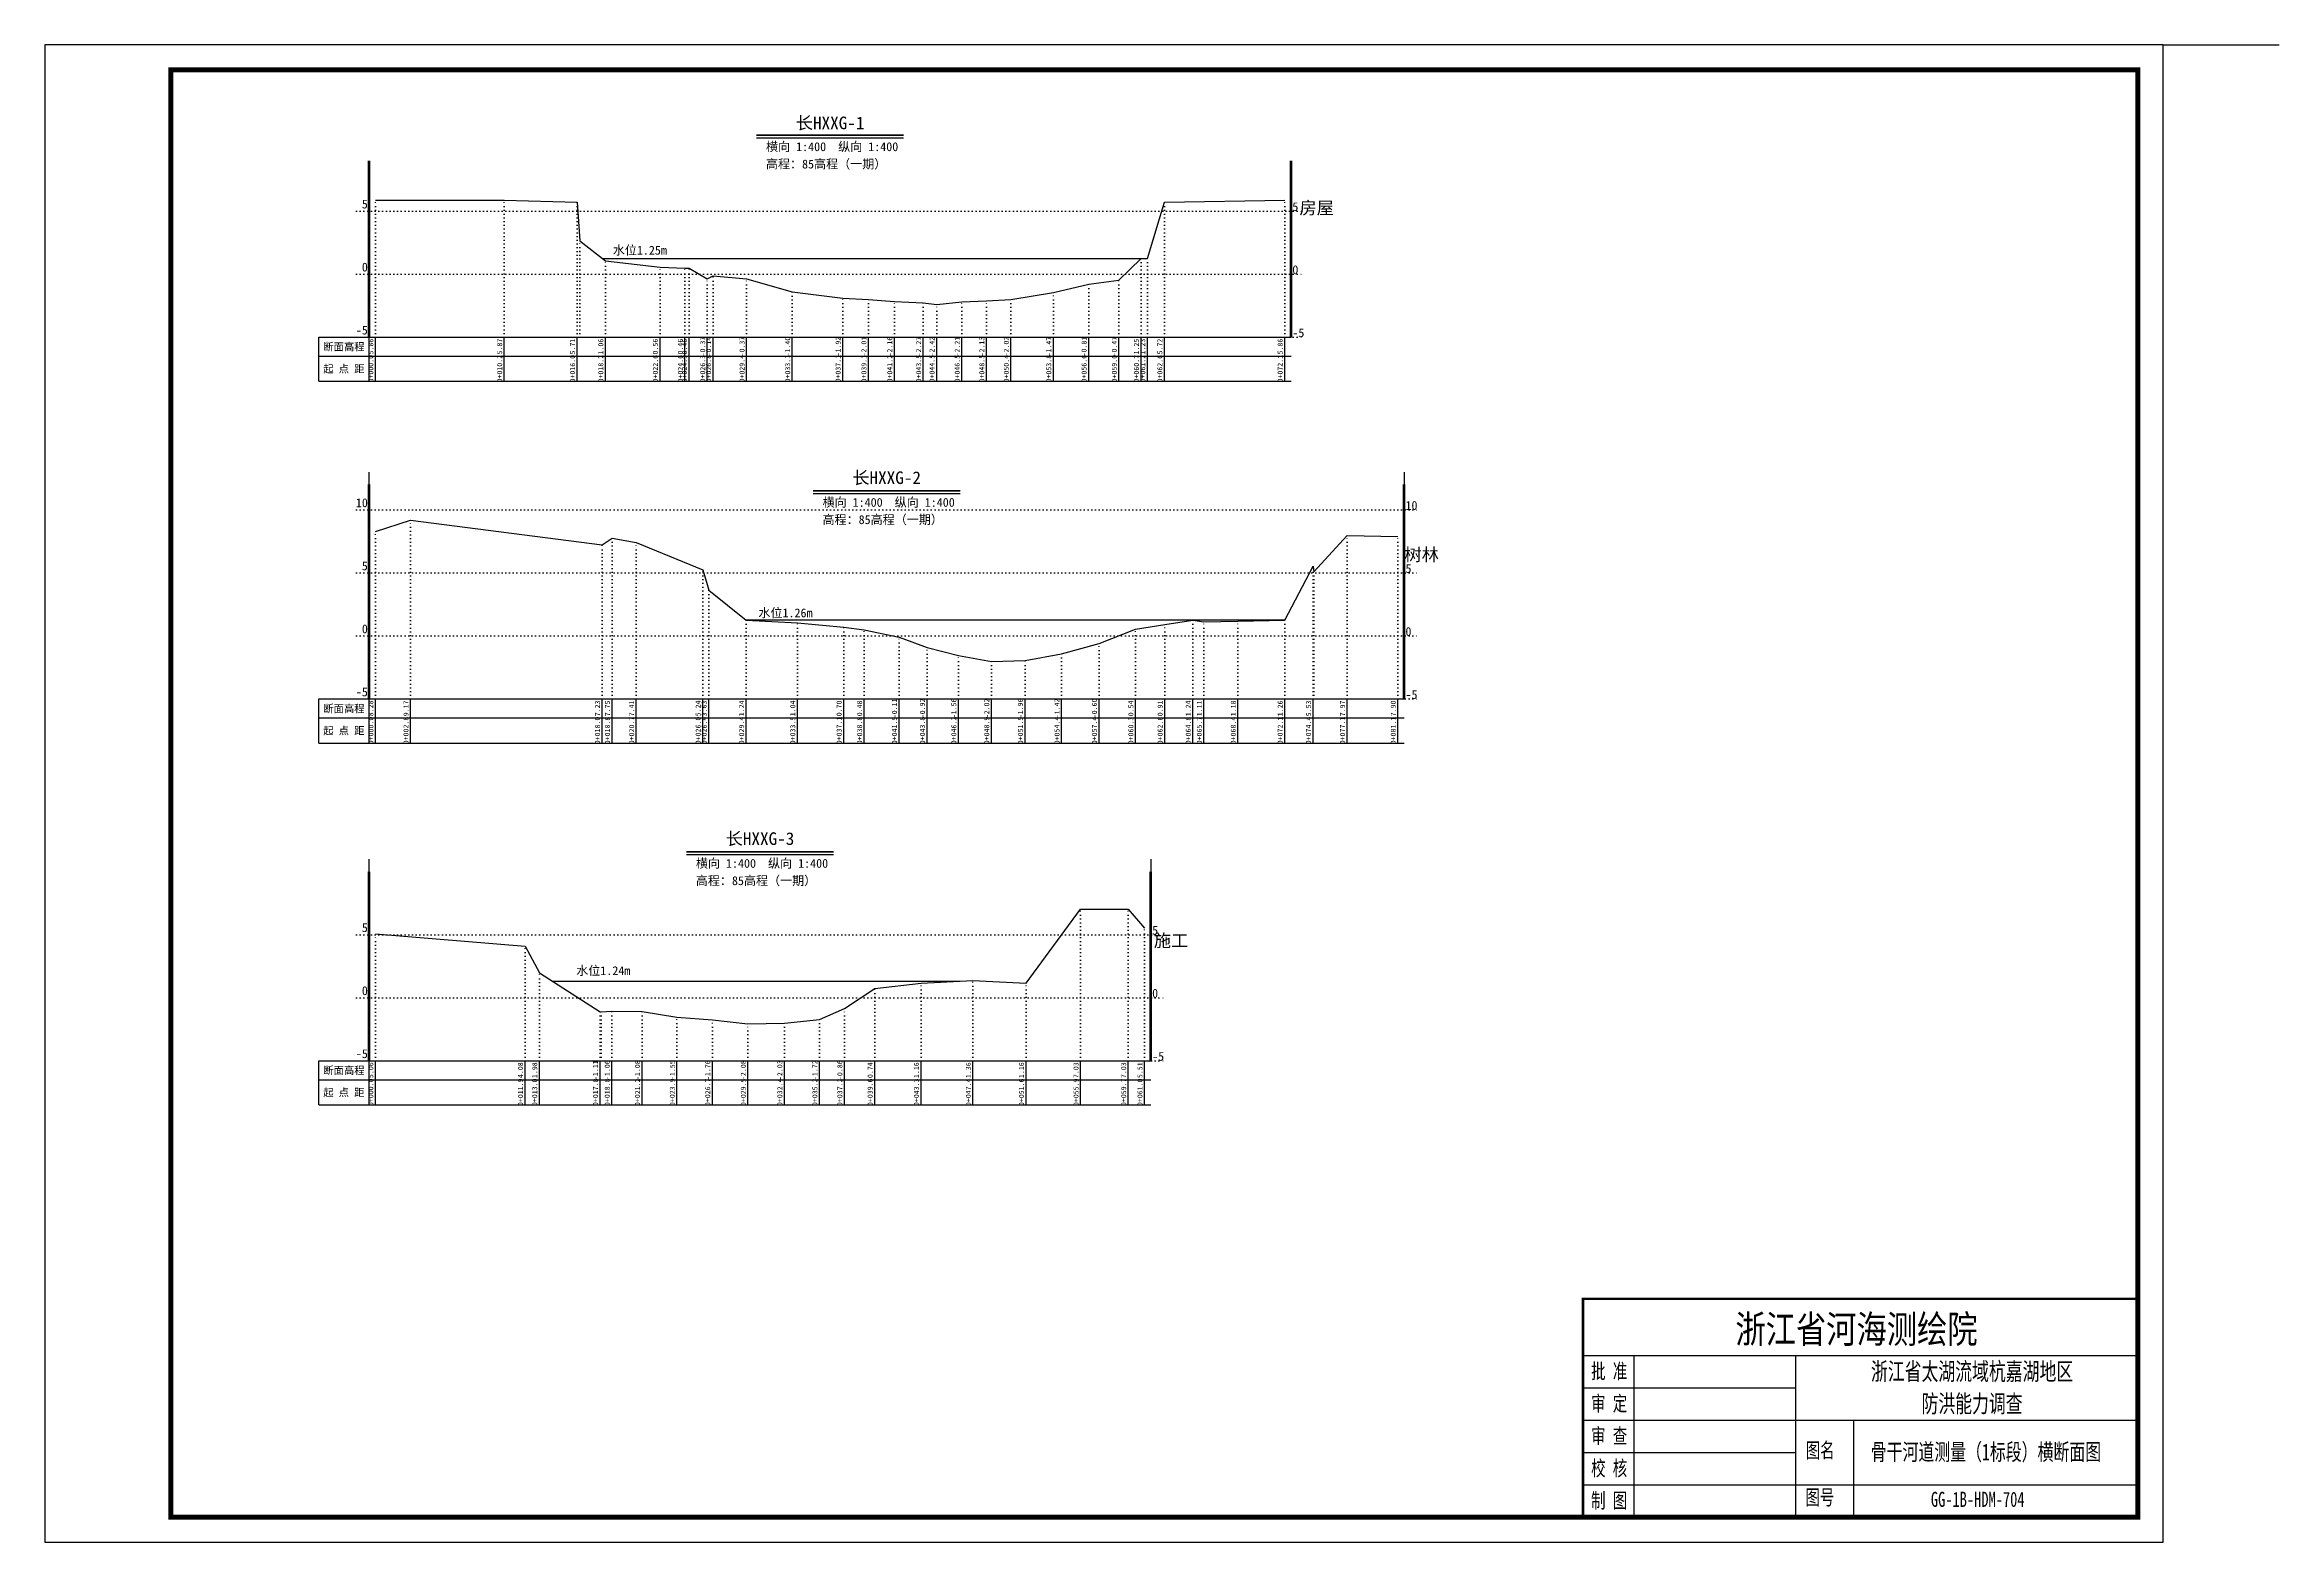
# Model space of a CAD drawing. Header units: millimetres. Extents: x 518104 to 520297, y 3371901 to 3372198.
# Drawn here: x 518104.4 to 518547.4, y 3371900.9 to 3372197.9 of the extents above; entities that cross this region are included whole.
import ezdxf
from ezdxf.enums import TextEntityAlignment as Align

# ---------------------------------------------------------------- set-up
doc = ezdxf.new("R2010")
doc.units = ezdxf.units.MM
doc.header["$LTSCALE"] = 0.4
doc.header["$MEASUREMENT"] = 0
doc.linetypes.add('X4', pattern=[1.6, 0, -1.6])
for name, color, linetype in [('DMX', 1, 'Continuous'), ('TEXT', 7, 'Continuous'), ('zdm1', 5, 'Continuous'), ('ZDMT5', 3, 'Continuous'), ('ZJ', 7, 'Continuous'), ('图框', 7, 'Continuous'), ('断面名称', 5, 'Continuous'), ('比例尺', 3, 'Continuous'), ('水位', 4, 'Continuous')]:
    doc.layers.add(name, color=color, linetype=linetype)
doc.styles.add('HDM', font='仿宋_GB2312.ttf')
doc.styles.add('tk2', font='SimSun.ttf', dxfattribs={"width": 0.8})

msp = doc.modelspace()

# ---------------------------------------------------------------- linework, layer by layer
at = {"linetype": 'Continuous'}
msp.add_lwpolyline([(518524.36, 3372197.87), (518547.42, 3372197.87)], dxfattribs=at)
at = {"lineweight": 100, "const_width": 0.5}
msp.add_lwpolyline([(518519.36, 3371949.15), (518409.36, 3371949.15), (518409.36, 3371905.87), (518519.36, 3371905.87), (518519.36, 3371949.15)], dxfattribs=at)
at = {"layer": 'DMX', "linetype": 'Continuous', "flags": 128}
for points in [[(518169.93, 3372167.02), (518195.48, 3372167.05), (518209.93, 3372166.65), (518210.43, 3372159), (518210.43, 3372159), (518215.53, 3372155.02), (518226.36, 3372153.77), (518231.31, 3372153.52), (518232.13, 3372153.52), (518235.73, 3372151.45), (518236.91, 3372152.02), (518243.53, 3372151.45), (518243.53, 3372151.45), (518252.58, 3372148.87), (518262.58, 3372147.57), (518267.71, 3372147.35), (518272.83, 3372146.97), (518278.56, 3372146.7), (518281.21, 3372146.32), (518286.21, 3372146.85), (518291.08, 3372147.05), (518295.93, 3372147.32), (518304.36, 3372148.7), (518311.36, 3372150.35), (518317.36, 3372151.2), (518321.73, 3372155.5), (518322.98, 3372155.45), (518326.38, 3372166.67), (518350.23, 3372167.02)], [(518169.93, 3372101.32), (518169.93, 3372101.32), (518176.91, 3372103.55), (518214.88, 3372098.7), (518216.86, 3372100), (518221.66, 3372099.15), (518234.83, 3372093.72), (518236.03, 3372089.7), (518243.46, 3372083.72), (518253.61, 3372083.22), (518262.78, 3372082.37), (518266.86, 3372081.82), (518273.76, 3372080.35), (518279.31, 3372078.32), (518285.53, 3372076.72), (518292.06, 3372075.57), (518298.73, 3372075.72), (518305.98, 3372077.07), (518313.41, 3372079.12), (518320.63, 3372081.97), (518326.43, 3372082.9), (518332.01, 3372083.72), (518334.21, 3372083.4), (518340.93, 3372083.57), (518350.23, 3372083.77), (518355.86, 3372094.45), (518356.01, 3372093.3), (518362.61, 3372100.55), (518372.66, 3372100.37)], [(518169.93, 3372021.52), (518199.61, 3372019.07), (518202.43, 3372013.82), (518214.48, 3372006.1), (518214.68, 3372006.05), (518216.81, 3372006.22), (518222.81, 3372006.17), (518229.71, 3372005), (518236.73, 3372004.47), (518243.78, 3372003.67), (518251.03, 3372003.8), (518257.98, 3372004.57), (518262.93, 3372006.72), (518268.93, 3372010.72), (518278.11, 3372011.77), (518288.41, 3372012.27), (518298.93, 3372011.77), (518309.76, 3372026.45), (518319.21, 3372026.45), (518322.43, 3372022.65)]]:
    msp.add_lwpolyline(points, dxfattribs=at)
at = {"layer": 'TEXT', "color": 0}
for p, q in [((518409.36, 3371937.95, 0), (518519.36, 3371937.95, 0)), ((518419.44, 3371937.95, 0), (518419.44, 3371912.29, 0)), ((518451.52, 3371937.95, 0), (518451.52, 3371912.29, 0)), ((518409.36, 3371931.54, 0), (518451.52, 3371931.54, 0)), ((518409.36, 3371925.12, 0), (518451.52, 3371925.12, 0)), ((518451.52, 3371925.12, 0), (518519.36, 3371925.12, 0)), ((518463.01, 3371925.12, 0), (518463.01, 3371905.87, 0)), ((518409.36, 3371918.7, 0), (518451.52, 3371918.7, 0)), ((518409.36, 3371912.29, 0), (518519.36, 3371912.29, 0)), ((518419.44, 3371912.29, 0), (518419.44, 3371905.87, 0)), ((518451.52, 3371912.29, 0), (518451.52, 3371905.87, 0))]:
    msp.add_line(p, q, dxfattribs=at)
at = {"layer": 'zdm1', "linetype": 'Continuous'}
for p, q in [((518168.56, 3372139.87), (518168.56, 3372174.87)), ((518168.81, 3372139.87), (518168.81, 3372174.87)), ((518351.36, 3372139.87), (518351.36, 3372174.87)), ((518351.61, 3372139.87), (518351.61, 3372174.87)), ((518158.68, 3372139.87), (518169.93, 3372139.87)), ((518158.68, 3372131.12), (518158.68, 3372139.87)), ((518158.68, 3372136.12), (518351.48, 3372136.12)), ((518168.68, 3372131.12), (518168.68, 3372139.87)), ((518169.93, 3372139.87), (518351.48, 3372139.87)), ((518158.68, 3372131.12), (518351.48, 3372131.12)), ((518168.56, 3372068.12), (518168.56, 3372110.62)), ((518168.81, 3372068.12), (518168.81, 3372110.62)), ((518373.78, 3372068.12), (518373.78, 3372110.62)), ((518374.03, 3372068.12), (518374.03, 3372110.62)), ((518158.68, 3372068.12), (518169.93, 3372068.12)), ((518158.68, 3372059.37), (518158.68, 3372068.12)), ((518168.68, 3372059.37), (518168.68, 3372068.12)), ((518169.93, 3372068.12), (518373.91, 3372068.12)), ((518158.68, 3372064.37), (518373.91, 3372064.37)), ((518158.68, 3372059.37), (518373.91, 3372059.37)), ((518168.56, 3371996.37), (518168.56, 3372033.87)), ((518168.81, 3371996.37), (518168.81, 3372033.87)), ((518323.56, 3371996.37), (518323.56, 3372033.87)), ((518323.81, 3371996.37), (518323.81, 3372033.87)), ((518158.68, 3371996.37), (518169.93, 3371996.37)), ((518158.68, 3371987.62), (518158.68, 3371996.37)), ((518168.68, 3371987.62), (518168.68, 3371996.37)), ((518169.93, 3371996.37), (518323.68, 3371996.37)), ((518158.68, 3371992.62), (518323.68, 3371992.62)), ((518158.68, 3371987.62), (518323.68, 3371987.62))]:
    msp.add_line(p, q, dxfattribs=at)
at = {"layer": 'zdm1', "linetype": 'X4'}
for p, q in [((518166.18, 3372164.87), (518353.98, 3372164.87)), ((518166.18, 3372152.37), (518353.98, 3372152.37)), ((518166.18, 3372139.87), (518353.98, 3372139.87)), ((518166.18, 3372105.62), (518376.41, 3372105.62)), ((518166.18, 3372093.12), (518376.41, 3372093.12)), ((518166.18, 3372080.62), (518376.41, 3372080.62)), ((518166.18, 3372068.12), (518376.41, 3372068.12)), ((518166.18, 3372021.37), (518326.18, 3372021.37)), ((518166.18, 3372008.87), (518326.18, 3372008.87)), ((518166.18, 3371996.37), (518326.18, 3371996.37))]:
    msp.add_line(p, q, dxfattribs=at)
at = {"layer": 'zdm1', "linetype": 'Continuous', "flags": 128}
for points in [[(518168.68, 3372172.37, 0.25, 0.25, 0), (518168.68, 3372174.87, 0.25, 0.25, 0)], [(518351.48, 3372172.37, 0.25, 0.25, 0), (518351.48, 3372174.87, 0.25, 0.25, 0)], [(518168.68, 3372167.37, 0.25, 0.25, 0), (518168.68, 3372169.87, 0.25, 0.25, 0)], [(518351.48, 3372167.37, 0.25, 0.25, 0), (518351.48, 3372169.87, 0.25, 0.25, 0)], [(518168.68, 3372162.37, 0.25, 0.25, 0), (518168.68, 3372164.87, 0.25, 0.25, 0)], [(518351.48, 3372162.37, 0.25, 0.25, 0), (518351.48, 3372164.87, 0.25, 0.25, 0)], [(518168.68, 3372157.37, 0.25, 0.25, 0), (518168.68, 3372159.87, 0.25, 0.25, 0)], [(518351.48, 3372157.37, 0.25, 0.25, 0), (518351.48, 3372159.87, 0.25, 0.25, 0)], [(518168.68, 3372152.37, 0.25, 0.25, 0), (518168.68, 3372154.87, 0.25, 0.25, 0)], [(518351.48, 3372152.37, 0.25, 0.25, 0), (518351.48, 3372154.87, 0.25, 0.25, 0)], [(518168.68, 3372147.37, 0.25, 0.25, 0), (518168.68, 3372149.87, 0.25, 0.25, 0)], [(518351.48, 3372147.37, 0.25, 0.25, 0), (518351.48, 3372149.87, 0.25, 0.25, 0)], [(518168.68, 3372142.37, 0.25, 0.25, 0), (518168.68, 3372144.87, 0.25, 0.25, 0)], [(518351.48, 3372142.37, 0.25, 0.25, 0), (518351.48, 3372144.87, 0.25, 0.25, 0)], [(518168.68, 3372110.62, 0.25, 0.25, 0), (518168.68, 3372113.12, 0.25, 0.25, 0)], [(518373.91, 3372110.62, 0.25, 0.25, 0), (518373.91, 3372113.12, 0.25, 0.25, 0)], [(518168.68, 3372105.62, 0.25, 0.25, 0), (518168.68, 3372108.12, 0.25, 0.25, 0)], [(518373.91, 3372105.62, 0.25, 0.25, 0), (518373.91, 3372108.12, 0.25, 0.25, 0)], [(518168.68, 3372100.62, 0.25, 0.25, 0), (518168.68, 3372103.12, 0.25, 0.25, 0)], [(518373.91, 3372100.62, 0.25, 0.25, 0), (518373.91, 3372103.12, 0.25, 0.25, 0)], [(518168.68, 3372095.62, 0.25, 0.25, 0), (518168.68, 3372098.12, 0.25, 0.25, 0)], [(518373.91, 3372095.62, 0.25, 0.25, 0), (518373.91, 3372098.12, 0.25, 0.25, 0)], [(518168.68, 3372090.62, 0.25, 0.25, 0), (518168.68, 3372093.12, 0.25, 0.25, 0)], [(518373.91, 3372090.62, 0.25, 0.25, 0), (518373.91, 3372093.12, 0.25, 0.25, 0)], [(518168.68, 3372085.62, 0.25, 0.25, 0), (518168.68, 3372088.12, 0.25, 0.25, 0)], [(518373.91, 3372085.62, 0.25, 0.25, 0), (518373.91, 3372088.12, 0.25, 0.25, 0)], [(518168.68, 3372080.62, 0.25, 0.25, 0), (518168.68, 3372083.12, 0.25, 0.25, 0)], [(518373.91, 3372080.62, 0.25, 0.25, 0), (518373.91, 3372083.12, 0.25, 0.25, 0)], [(518168.68, 3372075.62, 0.25, 0.25, 0), (518168.68, 3372078.12, 0.25, 0.25, 0)], [(518373.91, 3372075.62, 0.25, 0.25, 0), (518373.91, 3372078.12, 0.25, 0.25, 0)], [(518168.68, 3372070.62, 0.25, 0.25, 0), (518168.68, 3372073.12, 0.25, 0.25, 0)], [(518373.91, 3372070.62, 0.25, 0.25, 0), (518373.91, 3372073.12, 0.25, 0.25, 0)], [(518168.68, 3372033.87, 0.25, 0.25, 0), (518168.68, 3372036.37, 0.25, 0.25, 0)], [(518323.68, 3372033.87, 0.25, 0.25, 0), (518323.68, 3372036.37, 0.25, 0.25, 0)], [(518168.68, 3372028.87, 0.25, 0.25, 0), (518168.68, 3372031.37, 0.25, 0.25, 0)], [(518323.68, 3372028.87, 0.25, 0.25, 0), (518323.68, 3372031.37, 0.25, 0.25, 0)], [(518168.68, 3372023.87, 0.25, 0.25, 0), (518168.68, 3372026.37, 0.25, 0.25, 0)], [(518323.68, 3372023.87, 0.25, 0.25, 0), (518323.68, 3372026.37, 0.25, 0.25, 0)], [(518168.68, 3372018.87, 0.25, 0.25, 0), (518168.68, 3372021.37, 0.25, 0.25, 0)], [(518323.68, 3372018.87, 0.25, 0.25, 0), (518323.68, 3372021.37, 0.25, 0.25, 0)], [(518168.68, 3372013.87, 0.25, 0.25, 0), (518168.68, 3372016.37, 0.25, 0.25, 0)], [(518323.68, 3372013.87, 0.25, 0.25, 0), (518323.68, 3372016.37, 0.25, 0.25, 0)], [(518168.68, 3372008.87, 0.25, 0.25, 0), (518168.68, 3372011.37, 0.25, 0.25, 0)], [(518323.68, 3372008.87, 0.25, 0.25, 0), (518323.68, 3372011.37, 0.25, 0.25, 0)], [(518168.68, 3372003.87, 0.25, 0.25, 0), (518168.68, 3372006.37, 0.25, 0.25, 0)], [(518323.68, 3372003.87, 0.25, 0.25, 0), (518323.68, 3372006.37, 0.25, 0.25, 0)], [(518168.68, 3371998.87, 0.25, 0.25, 0), (518168.68, 3372001.37, 0.25, 0.25, 0)], [(518323.68, 3371998.87, 0.25, 0.25, 0), (518323.68, 3372001.37, 0.25, 0.25, 0)]]:
    msp.add_lwpolyline(points, format="xyseb", dxfattribs=at)
at = {"layer": 'ZDMT5', "linetype": 'X4'}
for p, q in [((518169.93, 3372139.87), (518169.93, 3372167.02)), ((518195.48, 3372139.87), (518195.48, 3372167.05)), ((518350.23, 3372139.87), (518350.23, 3372167.02)), ((518209.93, 3372139.87), (518209.93, 3372166.65)), ((518326.38, 3372139.87), (518326.38, 3372166.67)), ((518210.43, 3372139.87), (518210.43, 3372159)), ((518210.43, 3372139.87), (518210.43, 3372157.35)), ((518215.53, 3372139.87), (518215.53, 3372155.02)), ((518226.36, 3372139.87), (518226.36, 3372153.77)), ((518321.73, 3372139.87), (518321.73, 3372155.5)), ((518322.98, 3372139.87), (518322.98, 3372155.45)), ((518231.31, 3372139.87), (518231.31, 3372153.52)), ((518232.13, 3372139.87), (518232.13, 3372153.52)), ((518235.73, 3372139.87), (518235.73, 3372151.45)), ((518236.91, 3372139.87), (518236.91, 3372152.02)), ((518243.53, 3372139.87), (518243.53, 3372151.45)), ((518311.36, 3372139.87), (518311.36, 3372150.35)), ((518317.36, 3372139.87), (518317.36, 3372151.2)), ((518252.58, 3372139.87), (518252.58, 3372148.87)), ((518262.58, 3372139.87), (518262.58, 3372147.57)), ((518267.71, 3372139.87), (518267.71, 3372147.35)), ((518272.83, 3372139.87), (518272.83, 3372146.97)), ((518278.56, 3372139.87), (518278.56, 3372146.7)), ((518281.21, 3372139.87), (518281.21, 3372146.32)), ((518286.21, 3372139.87), (518286.21, 3372146.85)), ((518291.08, 3372139.87), (518291.08, 3372147.05)), ((518295.93, 3372139.87), (518295.93, 3372147.32)), ((518304.36, 3372139.87), (518304.36, 3372148.7)), ((518169.93, 3372068.12), (518169.93, 3372101.32)), ((518169.93, 3372068.12), (518169.93, 3372101.32)), ((518176.91, 3372068.12), (518176.91, 3372103.55)), ((518362.61, 3372068.12), (518362.61, 3372100.55)), ((518372.66, 3372068.12), (518372.66, 3372100.37)), ((518214.88, 3372068.12), (518214.88, 3372098.7)), ((518216.86, 3372068.12), (518216.86, 3372100)), ((518221.66, 3372068.12), (518221.66, 3372099.15)), ((518234.83, 3372068.12), (518234.83, 3372093.72)), ((518355.86, 3372068.12), (518355.86, 3372094.45)), ((518356.01, 3372068.12), (518356.01, 3372093.3)), ((518236.03, 3372068.12), (518236.03, 3372089.7)), ((518243.46, 3372068.12), (518243.46, 3372083.72)), ((518253.61, 3372068.12), (518253.61, 3372083.22)), ((518326.43, 3372068.12), (518326.43, 3372082.9)), ((518332.01, 3372068.12), (518332.01, 3372083.72)), ((518334.21, 3372068.12), (518334.21, 3372083.4)), ((518340.93, 3372068.12), (518340.93, 3372083.57)), ((518350.23, 3372068.12), (518350.23, 3372083.77)), ((518262.78, 3372068.12), (518262.78, 3372082.37)), ((518266.86, 3372068.12), (518266.86, 3372081.82)), ((518273.76, 3372068.12), (518273.76, 3372080.35)), ((518279.31, 3372068.12), (518279.31, 3372078.32)), ((518313.41, 3372068.12), (518313.41, 3372079.12)), ((518320.63, 3372068.12), (518320.63, 3372081.97)), ((518285.53, 3372068.12), (518285.53, 3372076.72)), ((518292.06, 3372068.12), (518292.06, 3372075.57)), ((518298.73, 3372068.12), (518298.73, 3372075.72)), ((518305.98, 3372068.12), (518305.98, 3372077.07)), ((518309.76, 3371996.37), (518309.76, 3372026.45)), ((518319.21, 3371996.37), (518319.21, 3372026.45)), ((518169.93, 3371996.37), (518169.93, 3372021.52)), ((518322.43, 3371996.37), (518322.43, 3372022.65)), ((518199.61, 3371996.37), (518199.61, 3372019.07)), ((518202.43, 3371996.37), (518202.43, 3372013.82)), ((518278.11, 3371996.37), (518278.11, 3372011.77)), ((518288.41, 3371996.37), (518288.41, 3372012.27)), ((518298.93, 3371996.37), (518298.93, 3372011.77)), ((518268.93, 3371996.37), (518268.93, 3372010.72)), ((518214.48, 3371996.37), (518214.48, 3372006.1)), ((518214.68, 3371996.37), (518214.68, 3372006.05)), ((518216.81, 3371996.37), (518216.81, 3372006.22)), ((518222.81, 3371996.37), (518222.81, 3372006.17)), ((518229.71, 3371996.37), (518229.71, 3372005)), ((518236.73, 3371996.37), (518236.73, 3372004.47)), ((518243.78, 3371996.37), (518243.78, 3372003.67)), ((518251.03, 3371996.37), (518251.03, 3372003.8)), ((518257.98, 3371996.37), (518257.98, 3372004.57)), ((518262.93, 3371996.37), (518262.93, 3372006.72))]:
    msp.add_line(p, q, dxfattribs=at)
at = {"layer": 'ZDMT5', "linetype": 'Continuous'}
for p, q in [((518169.93, 3372131.12), (518169.93, 3372139.87)), ((518195.48, 3372131.12), (518195.48, 3372139.87)), ((518209.93, 3372131.12), (518209.93, 3372139.87)), ((518215.53, 3372131.12), (518215.53, 3372139.87)), ((518226.36, 3372131.12), (518226.36, 3372139.87)), ((518231.31, 3372131.12), (518231.31, 3372139.87)), ((518232.13, 3372131.12), (518232.13, 3372139.87)), ((518235.73, 3372131.12), (518235.73, 3372139.87)), ((518236.91, 3372131.12), (518236.91, 3372139.87)), ((518243.53, 3372131.12), (518243.53, 3372139.87)), ((518252.58, 3372131.12), (518252.58, 3372139.87)), ((518262.58, 3372131.12), (518262.58, 3372139.87)), ((518267.71, 3372131.12), (518267.71, 3372139.87)), ((518272.83, 3372131.12), (518272.83, 3372139.87)), ((518278.56, 3372131.12), (518278.56, 3372139.87)), ((518281.21, 3372131.12), (518281.21, 3372139.87)), ((518286.21, 3372131.12), (518286.21, 3372139.87)), ((518291.08, 3372131.12), (518291.08, 3372139.87)), ((518295.93, 3372131.12), (518295.93, 3372139.87)), ((518304.36, 3372131.12), (518304.36, 3372139.87)), ((518311.36, 3372131.12), (518311.36, 3372139.87)), ((518317.36, 3372131.12), (518317.36, 3372139.87)), ((518321.73, 3372131.12), (518321.73, 3372139.87)), ((518322.98, 3372131.12), (518322.98, 3372139.87)), ((518326.38, 3372131.12), (518326.38, 3372139.87)), ((518350.23, 3372131.12), (518350.23, 3372139.87)), ((518169.93, 3372059.37), (518169.93, 3372068.12)), ((518176.91, 3372059.37), (518176.91, 3372068.12)), ((518214.88, 3372059.37), (518214.88, 3372068.12)), ((518216.86, 3372059.37), (518216.86, 3372068.12)), ((518221.66, 3372059.37), (518221.66, 3372068.12)), ((518234.83, 3372059.37), (518234.83, 3372068.12)), ((518236.03, 3372059.37), (518236.03, 3372068.12)), ((518243.46, 3372059.37), (518243.46, 3372068.12)), ((518253.61, 3372059.37), (518253.61, 3372068.12)), ((518262.78, 3372059.37), (518262.78, 3372068.12)), ((518266.86, 3372059.37), (518266.86, 3372068.12)), ((518273.76, 3372059.37), (518273.76, 3372068.12)), ((518279.31, 3372059.37), (518279.31, 3372068.12)), ((518285.53, 3372059.37), (518285.53, 3372068.12)), ((518292.06, 3372059.37), (518292.06, 3372068.12)), ((518298.73, 3372059.37), (518298.73, 3372068.12)), ((518305.98, 3372059.37), (518305.98, 3372068.12)), ((518313.41, 3372059.37), (518313.41, 3372068.12)), ((518320.63, 3372059.37), (518320.63, 3372068.12)), ((518326.43, 3372059.37), (518326.43, 3372068.12)), ((518332.01, 3372059.37), (518332.01, 3372068.12)), ((518334.21, 3372059.37), (518334.21, 3372068.12)), ((518340.93, 3372059.37), (518340.93, 3372068.12)), ((518350.23, 3372059.37), (518350.23, 3372068.12)), ((518355.86, 3372059.37), (518355.86, 3372068.12)), ((518362.61, 3372059.37), (518362.61, 3372068.12)), ((518372.66, 3372059.37), (518372.66, 3372068.12)), ((518169.93, 3371987.62), (518169.93, 3371996.37)), ((518199.61, 3371987.62), (518199.61, 3371996.37)), ((518202.43, 3371987.62), (518202.43, 3371996.37)), ((518214.48, 3371987.62), (518214.48, 3371996.37)), ((518216.81, 3371987.62), (518216.81, 3371996.37)), ((518222.81, 3371987.62), (518222.81, 3371996.37)), ((518229.71, 3371987.62), (518229.71, 3371996.37)), ((518236.73, 3371987.62), (518236.73, 3371996.37)), ((518243.78, 3371987.62), (518243.78, 3371996.37)), ((518251.03, 3371987.62), (518251.03, 3371996.37)), ((518257.98, 3371987.62), (518257.98, 3371996.37)), ((518262.93, 3371987.62), (518262.93, 3371996.37)), ((518268.93, 3371987.62), (518268.93, 3371996.37)), ((518278.11, 3371987.62), (518278.11, 3371996.37)), ((518288.41, 3371987.62), (518288.41, 3371996.37)), ((518298.93, 3371987.62), (518298.93, 3371996.37)), ((518309.76, 3371987.62), (518309.76, 3371996.37)), ((518319.21, 3371987.62), (518319.21, 3371996.37)), ((518322.43, 3371987.62), (518322.43, 3371996.37))]:
    msp.add_line(p, q, dxfattribs=at)
at = {"layer": '图框', "flags": 128}
msp.add_lwpolyline([(518104.36, 3371900.87), (518524.36, 3371900.87), (518524.36, 3372197.87), (518104.36, 3372197.87)], close=True, dxfattribs=at)
at = {"layer": '图框', "const_width": 1, "flags": 128}
msp.add_lwpolyline([(518129.36, 3371905.87), (518519.36, 3371905.87), (518519.36, 3372192.87), (518129.36, 3372192.87)], close=True, dxfattribs=at)
at = {"layer": '比例尺', "color": 3, "linetype": 'Continuous', "lineweight": 40}
for p, q in [((518245.52, 3372179.91), (518274.64, 3372179.91)), ((518256.73, 3372109.38), (518285.86, 3372109.38)), ((518231.62, 3372037.79), (518260.74, 3372037.79))]:
    msp.add_line(p, q, dxfattribs=at)
at = {"layer": '比例尺', "color": 3, "linetype": 'Continuous'}
for p, q in [((518245.52, 3372179.41), (518274.64, 3372179.41)), ((518256.73, 3372108.88), (518285.86, 3372108.88)), ((518231.62, 3372037.29), (518260.74, 3372037.29))]:
    msp.add_line(p, q, dxfattribs=at)
at = {"layer": '水位', "color": 6, "linetype": 'Continuous', "flags": 128}
for points in [[(518214.92, 3372155.5), (518321.74, 3372155.5)], [(518243.38, 3372083.78), (518350.24, 3372083.78)], [(518205.05, 3372012.14), (518285.79, 3372012.14)]]:
    msp.add_lwpolyline(points, dxfattribs=at)

# ---------------------------------------------------------------- texts
at = {"layer": 'TEXT', "color": 7, "ltscale": 8, "style": 'tk2'}
for tag, p, s, height, width in [('浙江省河海测绘院', (518439.58, 3371940.39, 0), '（单位名称）', 5.5, 0.8), ('批 准', (518410.97, 3371933.32, 0), '批准', 3, 0.7), ('审 定', (518410.97, 3371926.91, 0), '审定', 3, 0.7), ('审 查', (518410.97, 3371920.49, 0), '审 查', 3, 0.7), ('图名', (518453.51, 3371917.62, 0), '审查', 3, 0.7), ('校 核', (518410.97, 3371914.07, 0), '校 核', 3, 0.7), ('制 图', (518410.97, 3371907.66, 0), '制 图', 3, 0.7), ('图号', (518453.46, 3371908.29, 0), '图号', 3, 0.7)]:
    msp.add_attdef(tag, p, s, height=height, dxfattribs=dict(at, width=width))
at = {"layer": 'TEXT', "color": 0, "style": 'tk2', "width": 0.7}
for tag, text, height, p in [('浙江省太湖流域杭嘉湖地区', '浙江省太湖流域杭嘉湖地区', 3.5, (518486.5, 3371934.77, -206.67)), ('防洪能力调查', '防洪能力调查', 3.5, (518486.5, 3371928.38, -206.67)), ('骨干河道测量（1标段）横断面图', '骨干河道测量（1标段）横断面图', 3.3, (518489.25, 3371918.8, -206.67)), ('GG-1B-HDM-704', 'GG-1B-HDM-001', 3, (518487.62, 3371909.4, -206.67))]:
    msp.add_attdef(tag, text=text, height=height, dxfattribs=at).set_placement(p, align=Align.MIDDLE_CENTER)
at = {"layer": 'zdm1', "linetype": 'Continuous', "style": 'HDM'}
for s, p in [('5', (518168.43, 3372164.87)), ('0', (518168.43, 3372152.37)), ('-5', (518168.43, 3372139.87)), ('10', (518168.43, 3372105.62)), ('5', (518168.43, 3372093.12)), ('0', (518168.43, 3372080.62)), ('-5', (518168.43, 3372068.12)), ('5', (518168.43, 3372021.37)), ('0', (518168.43, 3372008.87)), ('-5', (518168.43, 3371996.37))]:
    msp.add_text(s, height=1.75, dxfattribs=at).set_placement(p, align=Align.BOTTOM_RIGHT)
for s, p in [('5', (518351.73, 3372164.87)), ('0', (518351.73, 3372152.37)), ('-5', (518351.73, 3372139.87)), ('10', (518374.16, 3372105.62)), ('5', (518374.16, 3372093.12)), ('0', (518374.16, 3372080.62)), ('-5', (518374.16, 3372068.12)), ('5', (518323.93, 3372021.37)), ('0', (518323.93, 3372008.87)), ('-5', (518323.93, 3371996.37))]:
    msp.add_text(s, height=1.75, dxfattribs=at).set_placement(p)
for s, p in [('断面高程', (518163.68, 3372138)), ('起 点 距', (518163.68, 3372133.62)), ('断面高程', (518163.68, 3372066.25)), ('起 点 距', (518163.68, 3372061.87)), ('断面高程', (518163.68, 3371994.5)), ('起 点 距', (518163.68, 3371990.12))]:
    msp.add_text(s, height=1.5, dxfattribs=at).set_placement(p, align=Align.MIDDLE)
at = {"layer": 'ZDMT5', "linetype": 'Continuous', "style": 'HDM'}
for s, p in [('5.86', (518169.81, 3372138)), ('0+000.0', (518169.81, 3372133.62)), ('5.87', (518195.36, 3372138)), ('0+010.2', (518195.36, 3372133.62)), ('0+016.0', (518209.81, 3372133.62)), ('5.71', (518209.81, 3372138)), ('1.06', (518215.41, 3372138)), ('0+018.2', (518215.41, 3372133.62)), ('0.56', (518226.23, 3372138)), ('0+022.6', (518226.23, 3372133.62)), ('0.46', (518231.18, 3372138)), ('0+024.6', (518231.18, 3372133.62)), ('0.46', (518232.01, 3372138)), ('0+024.9', (518232.01, 3372133.62)), ('-0.37', (518235.61, 3372138)), ('0+026.3', (518235.61, 3372133.62)), ('-0.14', (518236.78, 3372138)), ('0+026.8', (518236.78, 3372133.62)), ('-0.37', (518243.41, 3372138)), ('0+029.4', (518243.41, 3372133.62)), ('-1.40', (518252.46, 3372138)), ('0+033.1', (518252.46, 3372133.62)), ('-1.92', (518262.46, 3372138)), ('0+037.1', (518262.46, 3372133.62)), ('-2.01', (518267.58, 3372138)), ('0+039.1', (518267.58, 3372133.62)), ('-2.16', (518272.71, 3372138)), ('0+041.2', (518272.71, 3372133.62)), ('-2.27', (518278.43, 3372138)), ('0+043.5', (518278.43, 3372133.62)), ('-2.42', (518281.08, 3372138)), ('0+044.5', (518281.08, 3372133.62)), ('-2.21', (518286.08, 3372138)), ('0+046.5', (518286.08, 3372133.62)), ('-2.13', (518290.96, 3372138)), ('0+048.5', (518290.96, 3372133.62)), ('-2.02', (518295.81, 3372138)), ('0+050.4', (518295.81, 3372133.62)), ('0+053.8', (518304.23, 3372133.62)), ('-1.47', (518304.23, 3372138)), ('-0.81', (518311.23, 3372138)), ('0+056.6', (518311.23, 3372133.62)), ('-0.47', (518317.23, 3372138)), ('0+059.0', (518317.23, 3372133.62)), ('1.25', (518321.61, 3372138)), ('0+060.7', (518321.61, 3372133.62)), ('1.23', (518322.86, 3372138)), ('0+061.2', (518322.86, 3372133.62)), ('5.72', (518326.26, 3372138)), ('0+062.6', (518326.26, 3372133.62)), ('5.86', (518350.11, 3372138)), ('0+072.1', (518350.11, 3372133.62)), ('8.28', (518169.81, 3372066.25)), ('9.17', (518176.78, 3372066.25)), ('7.23', (518214.76, 3372066.25)), ('7.75', (518216.73, 3372066.25)), ('7.41', (518221.53, 3372066.25)), ('5.24', (518234.71, 3372066.25)), ('3.63', (518235.91, 3372066.25)), ('1.24', (518243.33, 3372066.25)), ('1.04', (518253.48, 3372066.25)), ('0.70', (518262.66, 3372066.25)), ('0.48', (518266.73, 3372066.25)), ('-0.11', (518273.63, 3372066.25)), ('-0.92', (518279.18, 3372066.25)), ('-1.56', (518285.41, 3372066.25)), ('-2.02', (518291.93, 3372066.25)), ('-1.96', (518298.61, 3372066.25)), ('-1.42', (518305.86, 3372066.25)), ('-0.60', (518313.28, 3372066.25)), ('0.54', (518320.51, 3372066.25)), ('0.91', (518326.31, 3372066.25)), ('1.24', (518331.88, 3372066.25)), ('1.11', (518334.08, 3372066.25)), ('1.18', (518340.81, 3372066.25)), ('1.26', (518350.11, 3372066.25)), ('5.53', (518355.73, 3372066.25)), ('7.97', (518362.48, 3372066.25)), ('7.90', (518372.53, 3372066.25)), ('0+000.0', (518169.81, 3372061.87)), ('0+002.8', (518176.78, 3372061.87)), ('0+018.0', (518214.76, 3372061.87)), ('0+018.8', (518216.73, 3372061.87)), ('0+020.7', (518221.53, 3372061.87)), ('0+026.0', (518234.71, 3372061.87)), ('0+026.4', (518235.91, 3372061.87)), ('0+029.4', (518243.33, 3372061.87)), ('0+033.5', (518253.48, 3372061.87)), ('0+037.1', (518262.66, 3372061.87)), ('0+038.8', (518266.73, 3372061.87)), ('0+041.5', (518273.63, 3372061.87)), ('0+043.8', (518279.18, 3372061.87)), ('0+046.2', (518285.41, 3372061.87)), ('0+048.9', (518291.93, 3372061.87)), ('0+051.5', (518298.61, 3372061.87)), ('0+054.4', (518305.86, 3372061.87)), ('0+057.4', (518313.28, 3372061.87)), ('0+060.3', (518320.51, 3372061.87)), ('0+062.6', (518326.31, 3372061.87)), ('0+064.8', (518331.88, 3372061.87)), ('0+065.7', (518334.08, 3372061.87)), ('0+068.4', (518340.81, 3372061.87)), ('0+072.1', (518350.11, 3372061.87)), ('0+074.4', (518355.73, 3372061.87)), ('0+077.1', (518362.48, 3372061.87)), ('0+081.1', (518372.53, 3372061.87)), ('5.06', (518169.81, 3371994.5)), ('4.08', (518199.48, 3371994.5)), ('1.98', (518202.31, 3371994.5)), ('-1.11', (518214.36, 3371994.5)), ('-1.06', (518216.68, 3371994.5)), ('-1.08', (518222.68, 3371994.5)), ('-1.55', (518229.58, 3371994.5)), ('-1.76', (518236.61, 3371994.5)), ('-2.08', (518243.66, 3371994.5)), ('-2.03', (518250.91, 3371994.5)), ('-1.72', (518257.86, 3371994.5)), ('-0.86', (518262.81, 3371994.5)), ('0.74', (518268.81, 3371994.5)), ('1.16', (518277.98, 3371994.5)), ('1.36', (518288.28, 3371994.5)), ('1.16', (518298.81, 3371994.5)), ('7.03', (518309.63, 3371994.5)), ('7.03', (518319.08, 3371994.5)), ('5.51', (518322.31, 3371994.5)), ('0+000.0', (518169.81, 3371990.12)), ('0+011.9', (518199.48, 3371990.12)), ('0+013.0', (518202.31, 3371990.12)), ('0+017.8', (518214.36, 3371990.12)), ('0+018.8', (518216.68, 3371990.12)), ('0+021.2', (518222.68, 3371990.12)), ('0+023.9', (518229.58, 3371990.12)), ('0+026.7', (518236.61, 3371990.12)), ('0+029.5', (518243.66, 3371990.12)), ('0+032.4', (518250.91, 3371990.12)), ('0+035.2', (518257.86, 3371990.12)), ('0+037.2', (518262.81, 3371990.12)), ('0+039.6', (518268.81, 3371990.12)), ('0+043.3', (518277.98, 3371990.12)), ('0+047.4', (518288.28, 3371990.12)), ('0+051.6', (518298.81, 3371990.12)), ('0+055.9', (518309.63, 3371990.12)), ('0+059.7', (518319.08, 3371990.12)), ('0+061.0', (518322.31, 3371990.12))]:
    msp.add_text(s, height=1, rotation=90, dxfattribs=at).set_placement(p, align=Align.BOTTOM_CENTER)
at = {"layer": 'ZJ', "linetype": 'Continuous', "style": 'HDM'}
for s, p in [('房屋', (518356.56, 3372165.57)), ('树林', (518377.37, 3372096.79)), ('施工', (518327.68, 3372020.27))]:
    msp.add_text(s, height=2.5, dxfattribs=at).set_placement(p, align=Align.MIDDLE)
at = {"layer": '断面名称', "color": 5, "linetype": 'Continuous', "style": 'HDM'}
for s, p in [('长HXXG-1', (518260.08, 3372182.41)), ('长HXXG-2', (518271.29, 3372112.05)), ('长HXXG-3', (518246.18, 3372040.47))]:
    msp.add_text(s, height=2.5, dxfattribs=at).set_placement(p, align=Align.MIDDLE)
at = {"layer": '比例尺', "color": 3, "linetype": 'Continuous', "style": 'HDM'}
for s, p in [('横向 1:400  纵向 1:400', (518273.59, 3372176.24)), ('高程：85高程（一期）', (518271.22, 3372172.8)), ('横向 1:400  纵向 1:400', (518284.8, 3372105.71)), ('高程：85高程（一期）', (518282.44, 3372102.28)), ('横向 1:400  纵向 1:400', (518259.69, 3372034.12)), ('高程：85高程（一期）', (518257.32, 3372030.68))]:
    msp.add_text(s, height=1.75, dxfattribs=at).set_placement(p, align=Align.BOTTOM_RIGHT)
at = {"layer": '水位', "color": 6, "linetype": 'Continuous', "style": 'HDM'}
for s, p in [('水位1.25m', (518222.36, 3372157.17)), ('水位1.26m', (518251.23, 3372085.26)), ('水位1.24m', (518215.11, 3372014.3))]:
    msp.add_text(s, height=1.75, dxfattribs=at).set_placement(p, align=Align.MIDDLE)

doc.saveas('drawing.dxf')
